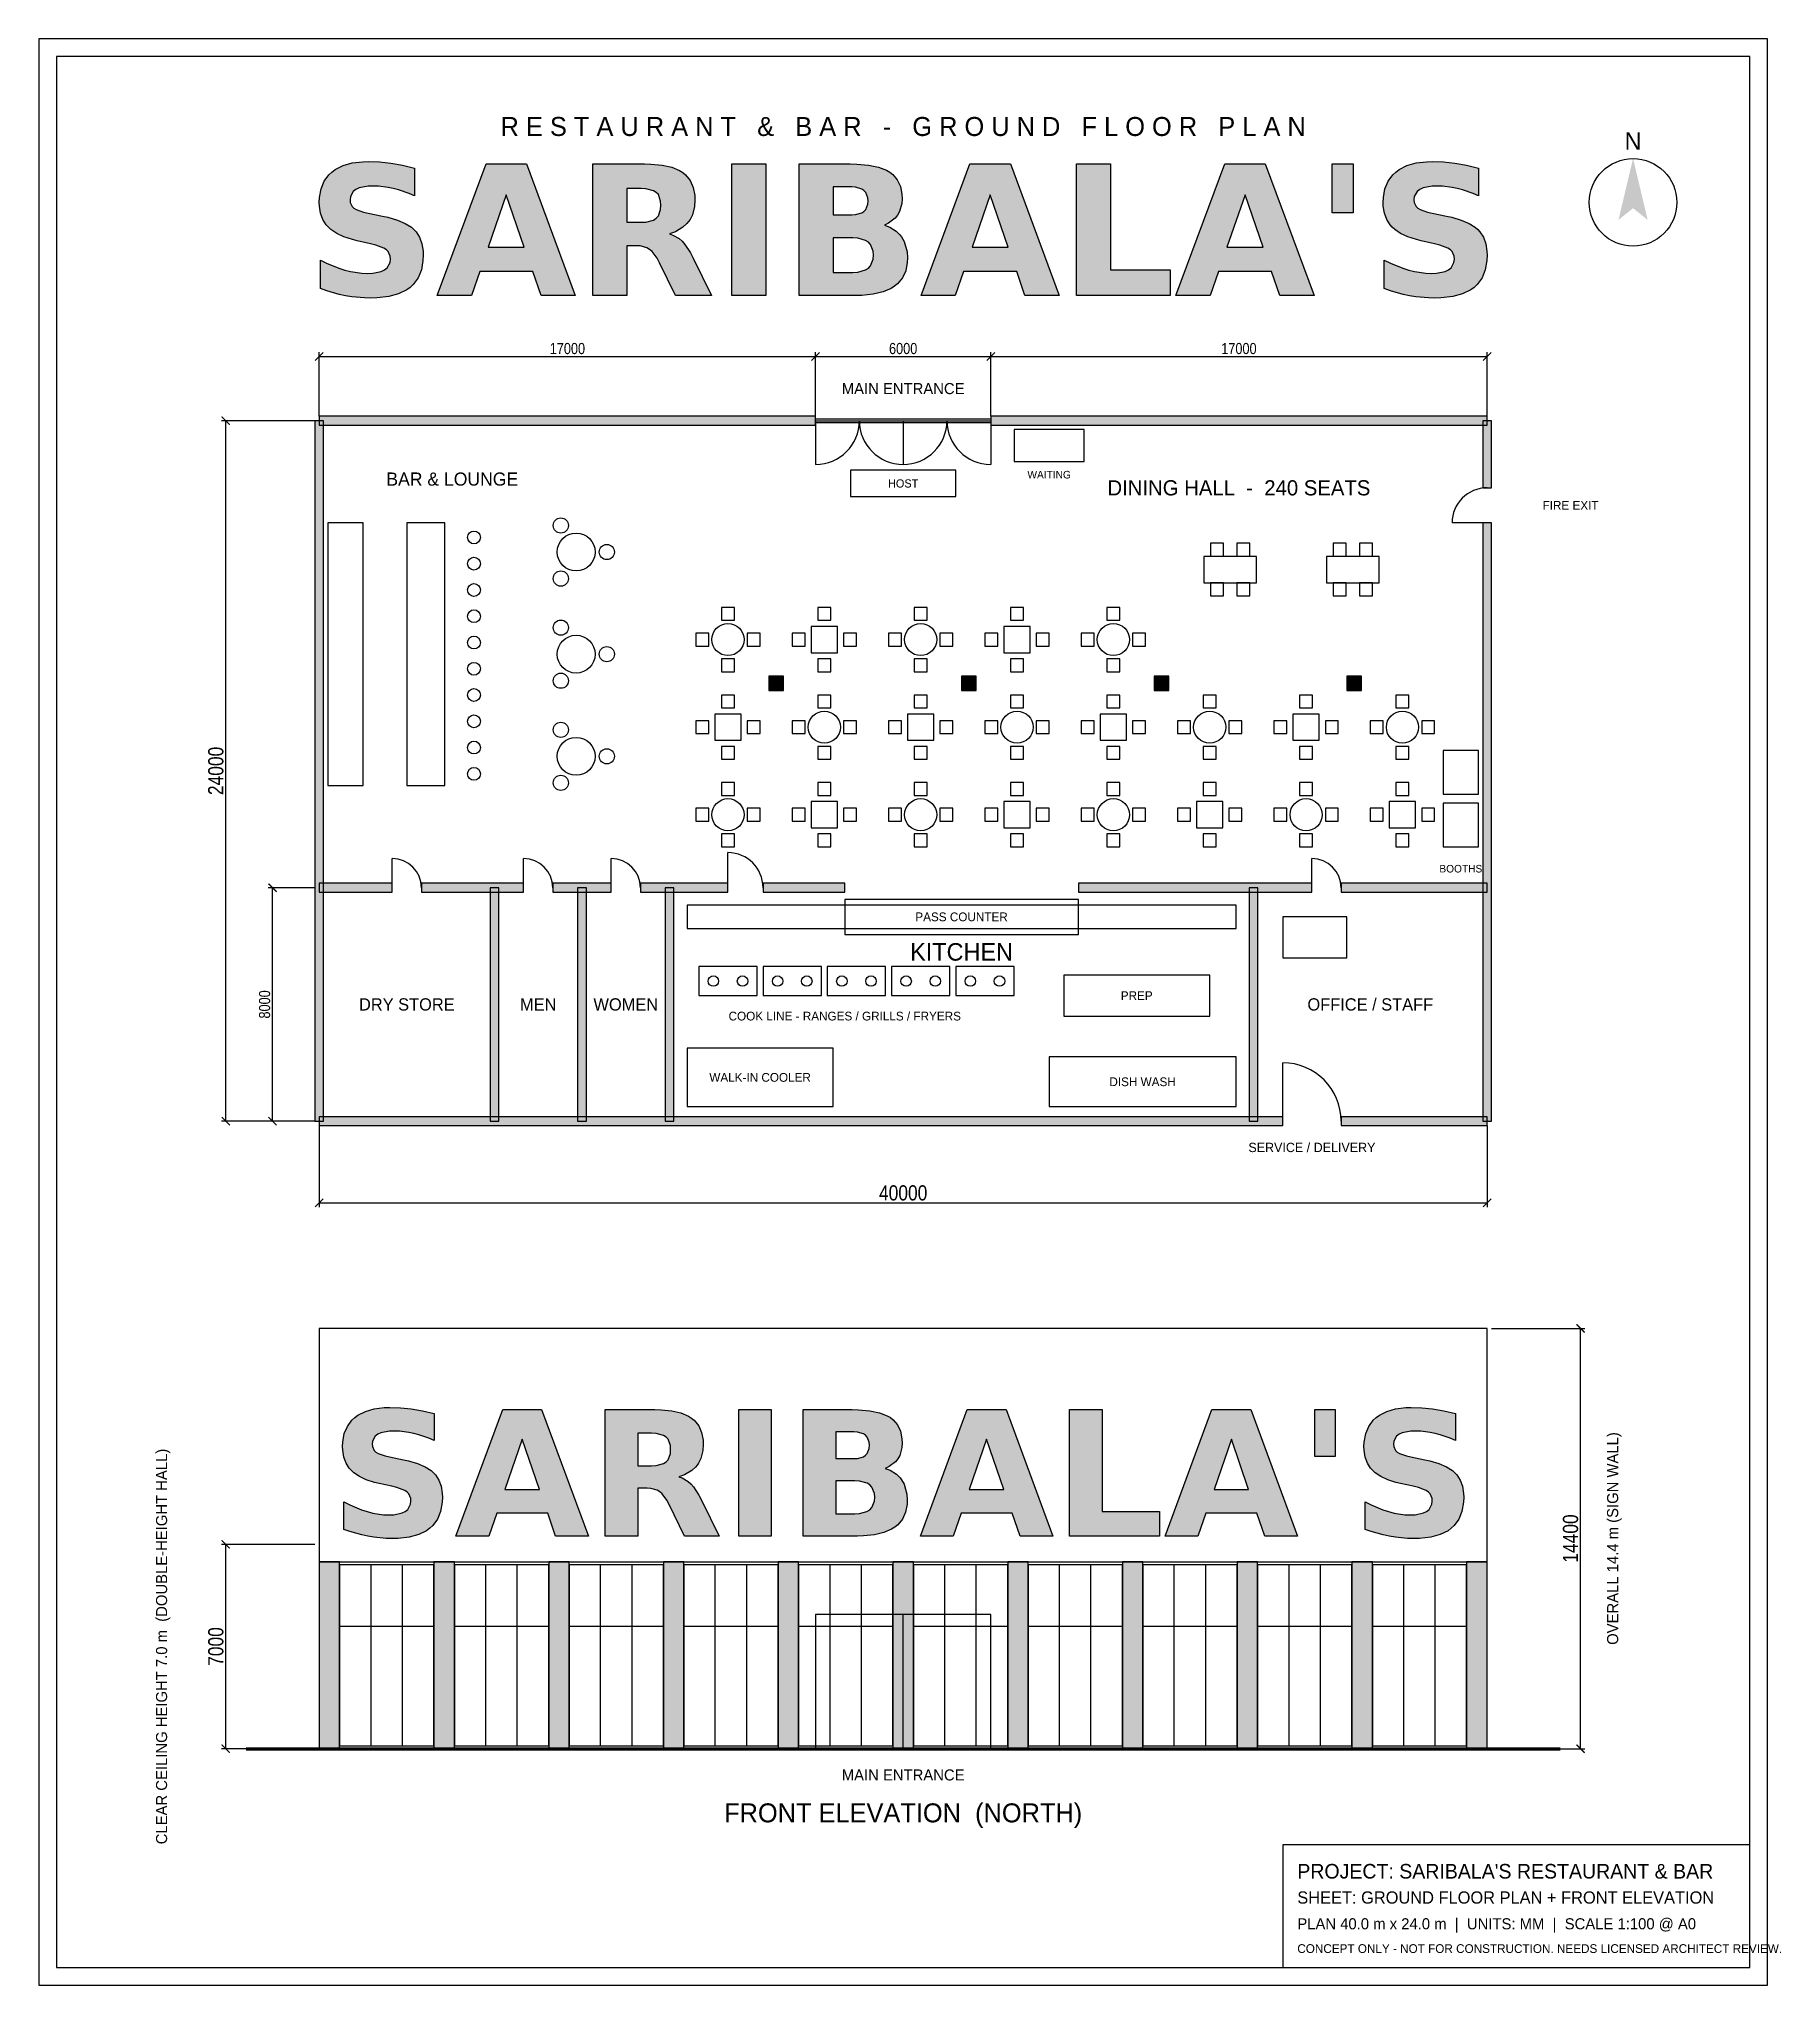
# Model space of a CAD drawing. Header units: millimetres. Extents: x -9600 to 50069, y -29600 to 37080.
import ezdxf
from ezdxf.enums import TextEntityAlignment as Align

# ---------------------------------------------------------------- set-up
doc = ezdxf.new("R2010")
doc.units = ezdxf.units.MM
for name, color, linetype in [('BAR', 30, 'Continuous'), ('COLUMNS', 8, 'Continuous'), ('DOORS', 3, 'Continuous'), ('ELEVATION', 7, 'Continuous'), ('FURNITURE', 2, 'Continuous'), ('GLASS', 4, 'Continuous'), ('HATCH', 8, 'Continuous'), ('KITCHEN', 6, 'Continuous'), ('ROOMTAG', 7, 'Continuous'), ('SIGN', 2, 'Continuous'), ('TITLE', 7, 'Continuous'), ('WALLS', 7, 'Continuous')]:
    doc.layers.add(name, color=color, linetype=linetype)
doc.styles.add('OpenSansCondensed-Light', font='OpenSansCondensed-Light.ttf')
doc.dimstyles.new('ARCH', dxfattribs={"dimtxt": 380, "dimasz": 280, "dimexe": 150, "dimexo": 150, "dimgap": 80, "dimtad": 1, "dimzin": 12, "dimdsep": 46, "dimtxsty": 'OpenSansCondensed-Light', "dimblk": 'ARCHTICK', "dimcen": 2.5, "dimazin": 3, "dimtfac": 0.5, "dimtmove": 2, "dimatfit": 3})

msp = doc.modelspace()

# ---------------------------------------------------------------- texts
at = {"layer": 'ROOMTAG'}
for s, height, p in [('MAIN ENTRANCE', 380, (20000, 25100)), ('WAITING', 260, (25000, 22150)), ('HOST', 280, (20000, 21850)), ('DINING HALL  -  240 SEATS', 520, (31500, 21700)), ('BOOTHS', 260, (39100, 8650)), ('PASS COUNTER', 300, (22000, 7000)), ('KITCHEN', 600, (22000, 5800)), ('DRY STORE', 420, (3000, 4000)), ('MEN', 420, (7500, 4000)), ('WOMEN', 420, (10500, 4000)), ('PREP', 300, (28000, 4300)), ('OFFICE / STAFF', 420, (36000, 4000)), ('COOK LINE - RANGES / GRILLS / FRYERS', 300, (18000, 3600)), ('WALK-IN COOLER', 300, (15100, 1500)), ('DISH WASH', 300, (28200, 1350)), ('SERVICE / DELIVERY', 320, (34000, -900)), ('MAIN ENTRANCE', 380, (20000, -22400))]:
    msp.add_text(s, height=height, dxfattribs=at).set_placement(p, align=Align.MIDDLE_CENTER)
for s, height, p in [('BAR & LOUNGE', 450, (2300, 22000)), ('FIRE EXIT', 300, (41900, 21100))]:
    msp.add_text(s, height=height, dxfattribs=at).set_placement(p, align=Align.MIDDLE_LEFT)
for s, p in [('CLEAR CEILING HEIGHT 7.0 m  (DOUBLE-HEIGHT HALL)', (-5400, -18000)), ('OVERALL 14.4 m (SIGN WALL)', (44300, -14300))]:
    msp.add_text(s, height=380, rotation=90, dxfattribs=at).set_placement(p, align=Align.MIDDLE_CENTER)
at = {"layer": 'TITLE'}
for s, height, p in [('R E S T A U R A N T   &   B A R   -   G R O U N D   F L O O R   P L A N', 650, (20000, 34080.234)), ('N', 600, (45000, 33580.234)), ('FRONT ELEVATION  (NORTH)', 650, (20000, -23700))]:
    msp.add_text(s, height=height, dxfattribs=at).set_placement(p, align=Align.MIDDLE_CENTER)
for s, height, p in [("PROJECT: SARIBALA'S RESTAURANT & BAR", 500, (33500, -25700)), ('SHEET: GROUND FLOOR PLAN + FRONT ELEVATION', 420, (33500, -26600)), ('PLAN 40.0 m x 24.0 m  |  UNITS: MM  |  SCALE 1:100 @ A0', 380, (33500, -27500)), ('CONCEPT ONLY - NOT FOR CONSTRUCTION. NEEDS LICENSED ARCHITECT REVIEW.', 300, (33500, -28350))]:
    msp.add_text(s, height=height, dxfattribs=at).set_placement(p, align=Align.MIDDLE_LEFT)

# ---------------------------------------------------------------- blocks, each defined once
blk = doc.blocks.new('_ARCHTICK')
at = {"color": 0, "linetype": 'BYBLOCK', "const_width": 0.15}
blk.add_lwpolyline([(-0.5, -0.5), (0.5, 0.5)], dxfattribs=at)

# ---------------------------------------------------------------- dimensions: what is measured, and where the dimension line sits
for base, p1, p2 in [((0, 26200), (0, 24000), (17000, 24000)), ((17000, 26200), (17000, 24000), (23000, 24000)), ((23000, 26200), (23000, 24000), (40000, 24000))]:
    msp.add_linear_dim(base=base, p1=p1, p2=p2, dimstyle='ARCH').render()
for base, p1, p2 in [((-3200, 0), (0, 0), (0, 24000)), ((43200, -21500), (40000, -21500), (40000, -7100)), ((-3200, -21500), (0, -21500), (0, -14500))]:
    msp.add_linear_dim(base=base, p1=p1, p2=p2, angle=90, dimstyle='ARCH', override={"dimtxt": 520}).render()
msp.add_linear_dim(base=(-1600, 0), p1=(0, 0), p2=(0, 8000), angle=90, dimstyle='ARCH').render()
msp.add_linear_dim(base=(0, -2800), p1=(0, 0), p2=(40000, 0), dimstyle='ARCH', override={"dimtxt": 520}).render()

# ---------------------------------------------------------------- hatches: boundary and pattern name
at = {"layer": 'COLUMNS'}
h = msp.add_hatch(color=7, dxfattribs=at)
h.dxf.hatch_style = 1
h.paths.add_polyline_path([(15400, 14750), (15900, 14750), (15900, 15250), (15400, 15250)])
h = msp.add_hatch(color=7, dxfattribs=at)
h.dxf.hatch_style = 1
h.paths.add_polyline_path([(22000, 14750), (22500, 14750), (22500, 15250), (22000, 15250)])
h = msp.add_hatch(color=7, dxfattribs=at)
h.dxf.hatch_style = 1
h.paths.add_polyline_path([(28600, 14750), (29100, 14750), (29100, 15250), (28600, 15250)])
h = msp.add_hatch(color=7, dxfattribs=at)
h.dxf.hatch_style = 1
h.paths.add_polyline_path([(35200, 14750), (35700, 14750), (35700, 15250), (35200, 15250)])
at = {"layer": 'HATCH'}
h = msp.add_hatch(color=7, dxfattribs=at)
h.dxf.hatch_style = 1
h.paths.add_polyline_path([(0, 23850), (17000, 23850), (17000, 24150), (0, 24150)])
h = msp.add_hatch(color=7, dxfattribs=at)
h.dxf.hatch_style = 1
h.paths.add_polyline_path([(23000, 23850), (40000, 23850), (40000, 24150), (23000, 24150)])
h = msp.add_hatch(color=7, dxfattribs=at)
h.dxf.hatch_style = 1
h.paths.add_polyline_path([(-150, 0), (150, 0), (150, 24000), (-150, 24000)])
h = msp.add_hatch(color=7, dxfattribs=at)
h.dxf.hatch_style = 1
h.paths.add_polyline_path([(39850, 21700), (40150, 21700), (40150, 24000), (39850, 24000)])
h = msp.add_hatch(color=7, dxfattribs=at)
h.dxf.hatch_style = 1
h.paths.add_polyline_path([(39850, 0), (40150, 0), (40150, 20500), (39850, 20500)])
h = msp.add_hatch(color=7, dxfattribs=at)
h.dxf.hatch_style = 1
h.paths.add_polyline_path([(0, 7850), (2500, 7850), (2500, 8150), (0, 8150)])
h = msp.add_hatch(color=7, dxfattribs=at)
h.dxf.hatch_style = 1
h.paths.add_polyline_path([(3500, 7850), (7000, 7850), (7000, 8150), (3500, 8150)])
h = msp.add_hatch(color=7, dxfattribs=at)
h.dxf.hatch_style = 1
h.paths.add_polyline_path([(8000, 7850), (10000, 7850), (10000, 8150), (8000, 8150)])
h = msp.add_hatch(color=7, dxfattribs=at)
h.dxf.hatch_style = 1
h.paths.add_polyline_path([(11000, 7850), (14000, 7850), (14000, 8150), (11000, 8150)])
h = msp.add_hatch(color=7, dxfattribs=at)
h.dxf.hatch_style = 1
h.paths.add_polyline_path([(15200, 7850), (18000, 7850), (18000, 8150), (15200, 8150)])
h = msp.add_hatch(color=7, dxfattribs=at)
h.dxf.hatch_style = 1
h.paths.add_polyline_path([(26000, 7850), (34000, 7850), (34000, 8150), (26000, 8150)])
h = msp.add_hatch(color=7, dxfattribs=at)
h.dxf.hatch_style = 1
h.paths.add_polyline_path([(35000, 7850), (40000, 7850), (40000, 8150), (35000, 8150)])
h = msp.add_hatch(color=7, dxfattribs=at)
h.dxf.hatch_style = 1
h.paths.add_polyline_path([(5850, 0), (6150, 0), (6150, 8000), (5850, 8000)])
h = msp.add_hatch(color=7, dxfattribs=at)
h.dxf.hatch_style = 1
h.paths.add_polyline_path([(8850, 0), (9150, 0), (9150, 8000), (8850, 8000)])
h = msp.add_hatch(color=7, dxfattribs=at)
h.dxf.hatch_style = 1
h.paths.add_polyline_path([(11850, 0), (12150, 0), (12150, 8000), (11850, 8000)])
h = msp.add_hatch(color=7, dxfattribs=at)
h.dxf.hatch_style = 1
h.paths.add_polyline_path([(31850, 0), (32150, 0), (32150, 8000), (31850, 8000)])
h = msp.add_hatch(color=7, dxfattribs=at)
h.dxf.hatch_style = 1
h.paths.add_polyline_path([(0, -150), (33000, -150), (33000, 150), (0, 150)])
h = msp.add_hatch(color=7, dxfattribs=at)
h.dxf.hatch_style = 1
h.paths.add_polyline_path([(35000, -150), (40000, -150), (40000, 150), (35000, 150)])
h = msp.add_hatch(color=7, dxfattribs=at)
h.dxf.hatch_style = 1
h.paths.add_polyline_path([(0, -21500), (700, -21500), (700, -15100), (0, -15100)])
h = msp.add_hatch(color=7, dxfattribs=at)
h.dxf.hatch_style = 1
h.paths.add_polyline_path([(3930, -21500), (4630, -21500), (4630, -15100), (3930, -15100)])
h = msp.add_hatch(color=7, dxfattribs=at)
h.dxf.hatch_style = 1
h.paths.add_polyline_path([(7860, -21500), (8560, -21500), (8560, -15100), (7860, -15100)])
h = msp.add_hatch(color=7, dxfattribs=at)
h.dxf.hatch_style = 1
h.paths.add_polyline_path([(11790, -21500), (12490, -21500), (12490, -15100), (11790, -15100)])
h = msp.add_hatch(color=7, dxfattribs=at)
h.dxf.hatch_style = 1
h.paths.add_polyline_path([(15720, -21500), (16420, -21500), (16420, -15100), (15720, -15100)])
h = msp.add_hatch(color=7, dxfattribs=at)
h.dxf.hatch_style = 1
h.paths.add_polyline_path([(19650, -21500), (20350, -21500), (20350, -15100), (19650, -15100)])
h = msp.add_hatch(color=7, dxfattribs=at)
h.dxf.hatch_style = 1
h.paths.add_polyline_path([(23580, -21500), (24280, -21500), (24280, -15100), (23580, -15100)])
h = msp.add_hatch(color=7, dxfattribs=at)
h.dxf.hatch_style = 1
h.paths.add_polyline_path([(27510, -21500), (28210, -21500), (28210, -15100), (27510, -15100)])
h = msp.add_hatch(color=7, dxfattribs=at)
h.dxf.hatch_style = 1
h.paths.add_polyline_path([(31440, -21500), (32140, -21500), (32140, -15100), (31440, -15100)])
h = msp.add_hatch(color=7, dxfattribs=at)
h.dxf.hatch_style = 1
h.paths.add_polyline_path([(35370, -21500), (36070, -21500), (36070, -15100), (35370, -15100)])
h = msp.add_hatch(color=7, dxfattribs=at)
h.dxf.hatch_style = 1
h.paths.add_polyline_path([(39300, -21500), (40000, -21500), (40000, -15100), (39300, -15100)])
at = {"layer": 'SIGN'}
h = msp.add_hatch(color=7, dxfattribs=at)
h.dxf.hatch_style = 1
h.paths.add_polyline_path([(3262.919, 32656.905), (3262.919, 31701.716), (3078.383, 31779.724), (2715.836, 31904.923), (2537.826, 31952.115), (2363.803, 31989.336), (2030.261, 32031.875), (1870.74, 32037.192), (1675.932, 32030.002), (1367.525, 31972.478), (1253.928, 31922.144), (1166.796, 31857.128), (1067.216, 31679.238), (1054.769, 31566.365), (1063.168, 31480.502), (1130.36, 31338.867), (1189.153, 31283.096), (1270.061, 31234.575), (1514.176, 31148.047), (1677.382, 31110.04), (2172.379, 31010.461), (2353.622, 30970.067), (2675.321, 30874.596), (2942.639, 30759.548), (3155.575, 30624.923), (3241.649, 30550.268), (3316.198, 30469.33), (3435.476, 30282.981), (3514.994, 30064.003), (3554.754, 29812.395), (3559.723, 29674.356), (3552.805, 29493.959), (3497.456, 29168.875), (3386.759, 28891.406), (3220.712, 28661.552), (3116.933, 28564.48), (2998.94, 28479.055), (2719.174, 28342.375), (2381.039, 28251.255), (1984.534, 28205.695), (1764.393, 28200), (1550.007, 28205.136), (1119.785, 28246.225), (903.949, 28282.177), (687.872, 28327.737), (255.716, 28448.586), (39.638, 28523.875), (39.638, 29505.167), (253.903, 29397.612), (671.557, 29224.556), (874.946, 29159.056), (1074.769, 29108.3), (1463.902, 29050.292), (1653.212, 29043.042), (1832.491, 29050.957), (2123.979, 29114.282), (2236.187, 29169.691), (2324.588, 29240.267), (2425.618, 29422.023), (2438.246, 29533.204), (2429.666, 29632.603), (2361.024, 29795.507), (2300.962, 29859.013), (2215.22, 29915.026), (1941.135, 30017.99), (1752.792, 30064.939), (1302.267, 30164.519), (1138.759, 30203.462), (845.821, 30297.483), (598.323, 30413.014), (396.263, 30550.057), (312.273, 30626.645), (239.084, 30709.366), (121.982, 30895.473), (43.913, 31109.134), (4.879, 31350.348), (0, 31481.288), (6.798, 31644.887), (61.18, 31942.9), (169.944, 32202), (333.09, 32422.187), (435.056, 32517.687), (549.772, 32602.659), (814.914, 32738.614), (1127.671, 32829.251), (1488.042, 32874.569), (1686.083, 32880.234), (2063.373, 32866.215), (2450.815, 32824.16), (2850.099, 32754.309), (3262.919, 32656.905)])
h.paths.add_polyline_path([(7317.639, 29109.75), (5499.106, 29109.75), (5211.969, 28287.978), (4042.152, 28287.978), (5712.766, 32799.024), (7100.111, 32799.024), (8770.726, 28287.978), (7601.876, 28287.978), (7317.639, 29109.75)])
h.paths.add_polyline_path([(5789.143, 29946.991), (7024.702, 29946.991), (6407.889, 31741.354), (5789.143, 29946.991)])
h.paths.add_polyline_path([(11021.414, 30798.734), (11191.207, 30807.193), (11453.207, 30874.868), (11545.415, 30934.084), (11614.782, 31013.18), (11694.059, 31236.992), (11703.969, 31381.708), (11694.059, 31524.914), (11614.782, 31745.342), (11545.415, 31822.565), (11453.207, 31880.935), (11191.207, 31947.643), (11021.414, 31955.982), (10532.218, 31955.982), (10532.218, 30798.734), (11021.414, 30798.734)])
h.paths.add_polyline_path([(10532.218, 29995.33), (10532.218, 28287.978), (9369.169, 28287.978), (9369.169, 32799.024), (11145.164, 32799.024), (11360.562, 32794.341), (11746.674, 32756.878), (12073.207, 32681.951), (12340.162, 32569.562), (12451.298, 32499.318), (12548.732, 32419.196), (12704.627, 32226.321), (12808.557, 31989.941), (12860.522, 31710.055), (12867.018, 31553.797), (12853.483, 31340.438), (12782.424, 31057.788), (12701.213, 30894.28), (12650.457, 30820.003), (12593.129, 30750.575), (12457.899, 30625.859), (12203.618, 30474.134), (11999.807, 30396.549), (12116.063, 30360.838), (12329.724, 30237.572), (12427.128, 30150.017), (12522.115, 30041.918), (12713.54, 29751.397), (12809.977, 29568.976), (13441.292, 28287.978), (12202.833, 28287.978), (11652.729, 29408.488), (11569.283, 29564.263), (11400.578, 29795.326), (11315.319, 29870.614), (11223.111, 29925.178), (10995.915, 29987.536), (10860.927, 29995.33), (10532.218, 29995.33)])
h.paths.add_polyline_path([(14133.514, 32799.024), (15296.563, 32799.024), (15296.563, 28287.978), (14133.514, 28287.978), (14133.514, 32799.024)])
h.paths.add_polyline_path([(18241.408, 31052.033), (18370.776, 31059.586), (18579.12, 31120.01), (18658.094, 31172.882), (18720.271, 31240.496), (18791.33, 31418.869), (18800.213, 31529.627), (18791.33, 31639.177), (18720.271, 31816.583), (18658.094, 31884.44), (18579.12, 31938.157), (18370.776, 31999.548), (18241.408, 32007.222), (17598.492, 32007.222), (17598.492, 31052.033), (18241.408, 31052.033)])
h.paths.add_polyline_path([(18281.046, 29079.78), (18445.219, 29089.025), (18708.67, 29162.984), (18807.947, 29227.699), (18885.351, 29311.084), (18973.812, 29534.413), (18984.87, 29674.356), (18973.933, 29812.063), (18886.438, 30032.008), (18809.881, 30114.246), (18711.208, 30178.537), (18446.79, 30252.013), (18281.046, 30261.198), (17598.492, 30261.198), (17598.492, 29079.78), (18281.046, 29079.78)])
h.paths.add_polyline_path([(19362.885, 30702.054), (19539.385, 30635.95), (19764.481, 30493.741), (19888.109, 30370.234), (19941.993, 30299.869), (20032.085, 30145.123), (20135.049, 29785.96), (20147.919, 29581.544), (20141.031, 29423.579), (20085.924, 29138.739), (19975.709, 28895.349), (19810.388, 28693.411), (19707.062, 28607.986), (19589.658, 28532.984), (19311.705, 28412.981), (18976.229, 28332.979), (18583.229, 28292.978), (18365.157, 28287.978), (16435.443, 28287.978), (16435.443, 32799.024), (18181.467, 32799.024), (18408.3, 32794.582), (18813.385, 32759.053), (19153.696, 32687.994), (19429.231, 32581.405), (19542.708, 32514.787), (19641.502, 32438.395), (19799.572, 32253.618), (19904.952, 32026.18), (19957.642, 31756.083), (19964.229, 31605.037), (19954.561, 31446.785), (19877.218, 31166.9), (19809.542, 31045.265), (19723.981, 30937.166), (19500.653, 30765.56), (19362.885, 30702.054)])
h.paths.add_polyline_path([(23888.432, 29109.75), (22069.899, 29109.75), (21782.762, 28287.978), (20612.945, 28287.978), (22283.56, 32799.024), (23670.904, 32799.024), (25341.519, 28287.978), (24172.669, 28287.978), (23888.432, 29109.75)])
h.paths.add_polyline_path([(22359.936, 29946.991), (23595.495, 29946.991), (22978.682, 31741.354), (22359.936, 29946.991)])
h.paths.add_polyline_path([(25939.962, 32799.024), (27103.012, 32799.024), (27103.012, 29166.791), (29144.874, 29166.791), (29144.874, 28287.978), (25939.962, 28287.978), (25939.962, 32799.024)])
h.paths.add_polyline_path([(32619.52, 29109.75), (30800.986, 29109.75), (30513.849, 28287.978), (29344.032, 28287.978), (31014.647, 32799.024), (32401.992, 32799.024), (34072.606, 28287.978), (32903.756, 28287.978), (32619.52, 29109.75)])
h.paths.add_polyline_path([(31091.023, 29946.991), (32326.582, 29946.991), (31709.769, 31741.354), (31091.023, 29946.991)])
h.paths.add_polyline_path([(35407.744, 32799.024), (35407.744, 31121.642), (34691.352, 31121.642), (34691.352, 32799.024), (35407.744, 32799.024)])
h.paths.add_polyline_path([(39703.195, 32656.905), (39703.195, 31701.716), (39518.659, 31779.724), (39156.113, 31904.923), (38978.102, 31952.115), (38804.08, 31989.336), (38470.537, 32031.875), (38311.017, 32037.192), (38116.208, 32030.002), (37807.802, 31972.478), (37694.204, 31922.144), (37607.072, 31857.128), (37507.493, 31679.238), (37495.045, 31566.365), (37503.444, 31480.502), (37570.636, 31338.867), (37629.429, 31283.096), (37710.337, 31234.575), (37954.452, 31148.047), (38117.658, 31110.04), (38612.655, 31010.461), (38793.898, 30970.067), (39115.598, 30874.596), (39382.916, 30759.548), (39595.851, 30624.923), (39681.926, 30550.268), (39756.474, 30469.33), (39875.752, 30282.981), (39955.271, 30064.003), (39995.03, 29812.395), (40000, 29674.356), (39993.081, 29493.959), (39937.733, 29168.875), (39827.035, 28891.406), (39660.989, 28661.552), (39557.21, 28564.48), (39439.216, 28479.055), (39159.451, 28342.375), (38821.316, 28251.255), (38424.811, 28205.695), (38204.67, 28200), (37990.284, 28205.136), (37560.062, 28246.225), (37344.226, 28282.177), (37128.148, 28327.737), (36695.993, 28448.586), (36479.915, 28523.875), (36479.915, 29505.167), (36694.18, 29397.612), (37111.834, 29224.556), (37315.222, 29159.056), (37515.046, 29108.3), (37904.179, 29050.292), (38093.489, 29043.042), (38272.768, 29050.957), (38564.255, 29114.282), (38676.463, 29169.691), (38764.864, 29240.267), (38865.894, 29422.023), (38878.523, 29533.204), (38869.942, 29632.603), (38801.3, 29795.507), (38741.238, 29859.013), (38655.496, 29915.026), (38381.411, 30017.99), (38193.068, 30064.939), (37742.544, 30164.519), (37579.035, 30203.462), (37286.098, 30297.483), (37038.599, 30413.014), (36836.54, 30550.057), (36752.55, 30626.645), (36679.361, 30709.366), (36562.258, 30895.473), (36484.19, 31109.134), (36445.156, 31350.348), (36440.277, 31481.288), (36447.074, 31644.887), (36501.456, 31942.9), (36610.22, 32202), (36773.366, 32422.187), (36875.332, 32517.687), (36990.048, 32602.659), (37255.19, 32738.614), (37567.947, 32829.251), (37928.319, 32874.569), (38126.36, 32880.234), (38503.65, 32866.215), (38891.091, 32824.16), (39290.376, 32754.309), (39703.195, 32656.905)])
h = msp.add_hatch(color=7, dxfattribs=at)
h.dxf.hatch_style = 1
h.paths.add_polyline_path([(3932.402, -10021.371), (3932.402, -10938.353), (3755.247, -10863.465), (3407.203, -10743.274), (3236.313, -10697.97), (3069.251, -10662.237), (2749.05, -10621.4), (2595.91, -10616.295), (2408.894, -10623.198), (2112.824, -10678.421), (2003.77, -10726.741), (1920.124, -10789.157), (1824.527, -10959.931), (1812.578, -11068.289), (1820.641, -11150.718), (1885.145, -11286.687), (1941.587, -11340.228), (2019.258, -11386.808), (2253.609, -11469.875), (2410.287, -11506.361), (2885.484, -11601.958), (3059.477, -11640.736), (3368.309, -11732.387), (3624.934, -11842.834), (3829.352, -11972.074), (3911.983, -12043.742), (3983.55, -12121.443), (4098.057, -12300.338), (4174.395, -12510.557), (4212.563, -12752.1), (4217.335, -12884.618), (4210.693, -13057.8), (4157.558, -13369.88), (4051.288, -13636.25), (3891.884, -13856.91), (3792.256, -13950.099), (3678.982, -14032.107), (3410.408, -14163.32), (3085.798, -14250.795), (2705.153, -14294.533), (2493.817, -14300), (2288.007, -14295.069), (1874.994, -14255.624), (1667.791, -14221.11), (1460.357, -14177.372), (1045.488, -14061.357), (838.053, -13989.08), (838.053, -13047.039), (1043.747, -13150.292), (1444.695, -13316.426), (1639.948, -13379.306), (1831.778, -13428.032), (2205.346, -13483.719), (2387.084, -13490.68), (2559.192, -13483.081), (2839.02, -13422.289), (2946.739, -13369.097), (3031.604, -13301.344), (3128.593, -13126.857), (3140.716, -13020.124), (3132.479, -12924.702), (3066.583, -12768.313), (3008.923, -12707.348), (2926.611, -12653.575), (2663.489, -12554.73), (2482.68, -12509.658), (2050.176, -12414.062), (1893.208, -12376.676), (1611.988, -12286.417), (1374.39, -12175.506), (1180.413, -12043.945), (1099.782, -11970.421), (1029.521, -11891.009), (917.103, -11712.346), (842.157, -11507.232), (804.684, -11275.666), (800, -11149.964), (806.526, -10992.909), (858.733, -10706.816), (963.146, -10458.08), (1119.766, -10246.701), (1217.654, -10155.02), (1327.781, -10073.447), (1582.317, -9942.93), (1882.564, -9855.919), (2228.52, -9812.414), (2418.64, -9806.975), (2780.838, -9820.433), (3152.782, -9860.806), (3536.095, -9927.863), (3932.402, -10021.371)])
h.paths.add_polyline_path([(7824.934, -13426.64), (6079.141, -13426.64), (5803.49, -14215.541), (4680.466, -14215.541), (6284.256, -9884.937), (7616.107, -9884.937), (9219.897, -14215.541), (8097.801, -14215.541), (7824.934, -13426.64)])
h.paths.add_polyline_path([(6357.577, -12622.889), (7543.713, -12622.889), (6951.573, -10900.3), (6357.577, -12622.889)])
h.paths.add_polyline_path([(11380.558, -11805.216), (11543.559, -11797.095), (11795.079, -11732.126), (11883.598, -11675.279), (11950.191, -11599.347), (12026.297, -11384.488), (12035.81, -11245.56), (12026.297, -11108.082), (11950.191, -10896.471), (11883.598, -10822.338), (11795.079, -10766.303), (11543.559, -10702.262), (11380.558, -10694.257), (10910.93, -10694.257), (10910.93, -11805.216), (11380.558, -11805.216)])
h.paths.add_polyline_path([(10910.93, -12576.483), (10910.93, -14215.541), (9794.402, -14215.541), (9794.402, -9884.937), (11499.357, -9884.937), (11706.139, -9889.433), (12076.807, -9925.398), (12390.279, -9997.327), (12646.556, -10105.221), (12753.246, -10172.654), (12846.783, -10249.572), (12996.442, -10434.732), (13096.215, -10661.657), (13146.101, -10930.348), (13152.337, -11080.355), (13139.344, -11285.179), (13071.127, -11556.523), (12993.165, -11713.492), (12944.439, -11784.797), (12889.404, -11851.448), (12759.583, -11971.175), (12515.473, -12116.832), (12319.814, -12191.313), (12431.421, -12225.596), (12636.535, -12343.931), (12730.043, -12427.984), (12821.231, -12531.759), (13004.998, -12810.659), (13097.578, -12985.783), (13703.64, -14215.541), (12514.719, -14215.541), (11986.62, -13139.851), (11906.511, -12990.308), (11744.555, -12768.487), (11662.706, -12696.21), (11574.187, -12643.829), (11356.079, -12583.966), (11226.49, -12576.483), (10910.93, -12576.483)])
h.paths.add_polyline_path([(14368.173, -9884.937), (15484.701, -9884.937), (15484.701, -14215.541), (14368.173, -14215.541), (14368.173, -9884.937)])
h.paths.add_polyline_path([(18311.751, -11562.049), (18435.945, -11554.798), (18635.955, -11496.79), (18711.771, -11446.034), (18771.46, -11381.123), (18839.677, -11209.885), (18848.204, -11103.558), (18839.677, -10998.39), (18771.46, -10828.08), (18711.771, -10762.938), (18635.955, -10711.369), (18435.945, -10652.434), (18311.751, -10645.067), (17694.552, -10645.067), (17694.552, -11562.049), (18311.751, -11562.049)])
h.paths.add_polyline_path([(18349.804, -13455.412), (18507.41, -13446.536), (18760.323, -13375.535), (18855.629, -13313.409), (18929.937, -13233.359), (19014.86, -13018.964), (19025.475, -12884.618), (19014.976, -12752.419), (18930.981, -12541.272), (18857.485, -12462.324), (18762.759, -12400.604), (18508.919, -12330.067), (18349.804, -12321.25), (17694.552, -12321.25), (17694.552, -13455.412), (18349.804, -13455.412)])
h.paths.add_polyline_path([(19388.37, -11898.028), (19557.809, -11961.488), (19773.901, -12098.008), (19892.585, -12216.576), (19944.313, -12284.125), (20030.802, -12432.682), (20129.647, -12777.479), (20142.002, -12973.718), (20135.389, -13125.364), (20082.487, -13398.811), (19976.681, -13632.465), (19817.973, -13826.326), (19718.78, -13908.334), (19606.071, -13980.335), (19339.237, -14095.538), (19017.18, -14172.34), (18639.899, -14210.741), (18430.551, -14215.541), (16578.025, -14215.541), (16578.025, -9884.937), (18254.208, -9884.937), (18471.968, -9889.201), (18860.85, -9923.309), (19187.548, -9991.526), (19452.062, -10093.851), (19561, -10157.804), (19655.842, -10231.14), (19807.589, -10408.527), (19908.754, -10626.867), (19959.337, -10886.16), (19965.66, -11031.164), (19956.378, -11183.086), (19882.129, -11451.776), (19817.161, -11568.545), (19735.022, -11672.321), (19520.626, -11837.062), (19388.37, -11898.028)])
h.paths.add_polyline_path([(23732.895, -13426.64), (21987.103, -13426.64), (21711.452, -14215.541), (20588.428, -14215.541), (22192.217, -9884.937), (23524.068, -9884.937), (25127.858, -14215.541), (24005.762, -14215.541), (23732.895, -13426.64)])
h.paths.add_polyline_path([(22265.539, -12622.889), (23451.675, -12622.889), (22859.535, -10900.3), (22265.539, -12622.889)])
h.paths.add_polyline_path([(25702.364, -9884.937), (26818.891, -9884.937), (26818.891, -13371.881), (28779.079, -13371.881), (28779.079, -14215.541), (25702.364, -14215.541), (25702.364, -9884.937)])
h.paths.add_polyline_path([(32114.739, -13426.64), (30368.947, -13426.64), (30093.295, -14215.541), (28970.271, -14215.541), (30574.061, -9884.937), (31905.912, -9884.937), (33509.702, -14215.541), (32387.606, -14215.541), (32114.739, -13426.64)])
h.paths.add_polyline_path([(30647.382, -12622.889), (31833.519, -12622.889), (31241.379, -10900.3), (30647.382, -12622.889)])
h.paths.add_polyline_path([(34791.434, -9884.937), (34791.434, -11495.224), (34103.698, -11495.224), (34103.698, -9884.937), (34791.434, -9884.937)])
h.paths.add_polyline_path([(38915.067, -10021.371), (38915.067, -10938.353), (38737.913, -10863.465), (38389.868, -10743.274), (38218.978, -10697.97), (38051.917, -10662.237), (37731.716, -10621.4), (37578.576, -10616.295), (37391.56, -10623.198), (37095.49, -10678.421), (36986.436, -10726.741), (36902.789, -10789.157), (36807.193, -10959.931), (36795.243, -11068.289), (36803.306, -11150.718), (36867.811, -11286.687), (36924.252, -11340.228), (37001.924, -11386.808), (37236.274, -11469.875), (37392.952, -11506.361), (37868.149, -11601.958), (38042.142, -11640.736), (38350.974, -11732.387), (38607.599, -11842.834), (38812.017, -11972.074), (38894.649, -12043.742), (38966.215, -12121.443), (39080.722, -12300.338), (39157.06, -12510.557), (39195.229, -12752.1), (39200, -12884.618), (39193.358, -13057.8), (39140.223, -13369.88), (39033.954, -13636.25), (38874.549, -13856.91), (38774.921, -13950.099), (38661.647, -14032.107), (38393.073, -14163.32), (38068.463, -14250.795), (37687.818, -14294.533), (37476.483, -14300), (37270.672, -14295.069), (36857.659, -14255.624), (36650.457, -14221.11), (36443.022, -14177.372), (36028.153, -14061.357), (35820.718, -13989.08), (35820.718, -13047.039), (36026.413, -13150.292), (36427.36, -13316.426), (36622.613, -13379.306), (36814.444, -13428.032), (37188.012, -13483.719), (37369.749, -13490.68), (37541.857, -13483.081), (37821.685, -13422.289), (37929.405, -13369.097), (38014.27, -13301.344), (38111.258, -13126.857), (38123.382, -13020.124), (38115.145, -12924.702), (38049.248, -12768.313), (37991.589, -12707.348), (37909.276, -12653.575), (37646.155, -12554.73), (37465.345, -12509.658), (37032.842, -12414.062), (36875.874, -12376.676), (36594.654, -12286.417), (36357.055, -12175.506), (36163.078, -12043.945), (36082.448, -11970.421), (36012.186, -11891.009), (35899.768, -11712.346), (35824.822, -11507.232), (35787.35, -11275.666), (35782.665, -11149.964), (35789.191, -10992.909), (35841.398, -10706.816), (35945.811, -10458.08), (36102.431, -10246.701), (36200.319, -10155.02), (36310.446, -10073.447), (36564.983, -9942.93), (36865.229, -9855.919), (37211.186, -9812.414), (37401.305, -9806.975), (37763.504, -9820.433), (38135.447, -9860.806), (38518.761, -9927.863), (38915.067, -10021.371)])
at = {"layer": 'TITLE'}
h = msp.add_hatch(color=7, dxfattribs=at)
h.dxf.hatch_style = 1
h.paths.add_polyline_path([(45000, 32980.234), (44500, 30880.234), (45000, 31280.234), (45500, 30880.234)])

# ---------------------------------------------------------------- linework, layer by layer
at = {"layer": 'BAR'}
for points in [[(300, 11500), (1500, 11500), (1500, 20500), (300, 20500)], [(3000, 11500), (4300, 11500), (4300, 20500), (3000, 20500)]]:
    msp.add_lwpolyline(points, close=True, dxfattribs=at)
for centre in [(5300, 20000), (5300, 19100), (5300, 18200), (5300, 17300), (5300, 16400), (5300, 15500), (5300, 14600), (5300, 13700), (5300, 12800), (5300, 11900)]:
    msp.add_circle(centre, 220, dxfattribs=at)
at = {"layer": 'COLUMNS'}
for points in [[(15400, 14750), (15900, 14750), (15900, 15250), (15400, 15250)], [(22000, 14750), (22500, 14750), (22500, 15250), (22000, 15250)], [(28600, 14750), (29100, 14750), (29100, 15250), (28600, 15250)], [(35200, 14750), (35700, 14750), (35700, 15250), (35200, 15250)]]:
    msp.add_lwpolyline(points, close=True, dxfattribs=at)
at = {"layer": 'DOORS'}
for p, q in [((17000, 24000), (17000, 22500)), ((20000, 24000), (20000, 22500)), ((20000, 24000), (20000, 22500)), ((23000, 24000), (23000, 22500)), ((40000, 20500), (38800, 20500)), ((2500, 8000), (2500, 9000)), ((7000, 8000), (7000, 9000)), ((10000, 8000), (10000, 9000)), ((14000, 8000), (14000, 9200)), ((34000, 8000), (34000, 9000)), ((33000, 0), (33000, 2000)), ((20000, -21500), (20000, -16900))]:
    msp.add_line(p, q, dxfattribs=at)
msp.add_lwpolyline([(17000, -21500), (23000, -21500), (23000, -16900), (17000, -16900)], close=True, dxfattribs=at)
for centre, radius, start, end in [((17000, 24000), 1500, 270, 360), ((20000, 24000), 1500, 180, 270), ((20000, 24000), 1500, 270, 360), ((23000, 24000), 1500, 180, 270), ((40000, 20500), 1200, 90, 180), ((2500, 8000), 1000, 0, 90), ((7000, 8000), 1000, 0, 90), ((10000, 8000), 1000, 0, 90), ((14000, 8000), 1200, 0, 90), ((34000, 8000), 1000, 0, 90), ((33000, 0), 2000, 0, 90)]:
    msp.add_arc(centre, radius, start, end, dxfattribs=at)
at = {"layer": 'ELEVATION', "lineweight": 70}
msp.add_line((-2500, -21500), (42500, -21500), dxfattribs=at)
at = {"layer": 'ELEVATION'}
for points in [[(0, -21500), (40000, -21500), (40000, -7100), (0, -7100)], [(0, -15100), (40000, -15100), (40000, -7100), (0, -7100)], [(0, -21500), (700, -21500), (700, -15100), (0, -15100)], [(3930, -21500), (4630, -21500), (4630, -15100), (3930, -15100)], [(7860, -21500), (8560, -21500), (8560, -15100), (7860, -15100)], [(11790, -21500), (12490, -21500), (12490, -15100), (11790, -15100)], [(15720, -21500), (16420, -21500), (16420, -15100), (15720, -15100)], [(19650, -21500), (20350, -21500), (20350, -15100), (19650, -15100)], [(23580, -21500), (24280, -21500), (24280, -15100), (23580, -15100)], [(27510, -21500), (28210, -21500), (28210, -15100), (27510, -15100)], [(31440, -21500), (32140, -21500), (32140, -15100), (31440, -15100)], [(35370, -21500), (36070, -21500), (36070, -15100), (35370, -15100)], [(39300, -21500), (40000, -21500), (40000, -15100), (39300, -15100)]]:
    msp.add_lwpolyline(points, close=True, dxfattribs=at)
at = {"layer": 'FURNITURE'}
for points in [[(23800, 22600), (26200, 22600), (26200, 23700), (23800, 23700)], [(18200, 21400), (21800, 21400), (21800, 22300), (18200, 22300)], [(30300, 18450), (32100, 18450), (32100, 19350), (30300, 19350)], [(30970, 19360), (30970, 19800), (30530, 19800), (30530, 19360)], [(31870, 19360), (31870, 19800), (31430, 19800), (31430, 19360)], [(34500, 18450), (36300, 18450), (36300, 19350), (34500, 19350)], [(35170, 19360), (35170, 19800), (34730, 19800), (34730, 19360)], [(36070, 19360), (36070, 19800), (35630, 19800), (35630, 19360)], [(30530, 18440), (30530, 18000), (30970, 18000), (30970, 18440)], [(31430, 18440), (31430, 18000), (31870, 18000), (31870, 18440)], [(34730, 18440), (34730, 18000), (35170, 18000), (35170, 18440)], [(35630, 18440), (35630, 18000), (36070, 18000), (36070, 18440)], [(14220, 17160), (14220, 17600), (13780, 17600), (13780, 17160)], [(17520, 17160), (17520, 17600), (17080, 17600), (17080, 17160)], [(20820, 17160), (20820, 17600), (20380, 17600), (20380, 17160)], [(24120, 17160), (24120, 17600), (23680, 17600), (23680, 17160)], [(27420, 17160), (27420, 17600), (26980, 17600), (26980, 17160)], [(13340, 16720), (12900, 16720), (12900, 16280), (13340, 16280)], [(14660, 16280), (15100, 16280), (15100, 16720), (14660, 16720)], [(16640, 16720), (16200, 16720), (16200, 16280), (16640, 16280)], [(16850, 16050), (17750, 16050), (17750, 16950), (16850, 16950)], [(17960, 16280), (18400, 16280), (18400, 16720), (17960, 16720)], [(19940, 16720), (19500, 16720), (19500, 16280), (19940, 16280)], [(21260, 16280), (21700, 16280), (21700, 16720), (21260, 16720)], [(23240, 16720), (22800, 16720), (22800, 16280), (23240, 16280)], [(23450, 16050), (24350, 16050), (24350, 16950), (23450, 16950)], [(24560, 16280), (25000, 16280), (25000, 16720), (24560, 16720)], [(26540, 16720), (26100, 16720), (26100, 16280), (26540, 16280)], [(27860, 16280), (28300, 16280), (28300, 16720), (27860, 16720)], [(13780, 15840), (13780, 15400), (14220, 15400), (14220, 15840)], [(17080, 15840), (17080, 15400), (17520, 15400), (17520, 15840)], [(20380, 15840), (20380, 15400), (20820, 15400), (20820, 15840)], [(23680, 15840), (23680, 15400), (24120, 15400), (24120, 15840)], [(26980, 15840), (26980, 15400), (27420, 15400), (27420, 15840)], [(14220, 14160), (14220, 14600), (13780, 14600), (13780, 14160)], [(17520, 14160), (17520, 14600), (17080, 14600), (17080, 14160)], [(20820, 14160), (20820, 14600), (20380, 14600), (20380, 14160)], [(24120, 14160), (24120, 14600), (23680, 14600), (23680, 14160)], [(27420, 14160), (27420, 14600), (26980, 14600), (26980, 14160)], [(30720, 14160), (30720, 14600), (30280, 14600), (30280, 14160)], [(34020, 14160), (34020, 14600), (33580, 14600), (33580, 14160)], [(37320, 14160), (37320, 14600), (36880, 14600), (36880, 14160)], [(13340, 13720), (12900, 13720), (12900, 13280), (13340, 13280)], [(13550, 13050), (14450, 13050), (14450, 13950), (13550, 13950)], [(14660, 13280), (15100, 13280), (15100, 13720), (14660, 13720)], [(16640, 13720), (16200, 13720), (16200, 13280), (16640, 13280)], [(17960, 13280), (18400, 13280), (18400, 13720), (17960, 13720)], [(19940, 13720), (19500, 13720), (19500, 13280), (19940, 13280)], [(20150, 13050), (21050, 13050), (21050, 13950), (20150, 13950)], [(21260, 13280), (21700, 13280), (21700, 13720), (21260, 13720)], [(23240, 13720), (22800, 13720), (22800, 13280), (23240, 13280)], [(24560, 13280), (25000, 13280), (25000, 13720), (24560, 13720)], [(26540, 13720), (26100, 13720), (26100, 13280), (26540, 13280)], [(26750, 13050), (27650, 13050), (27650, 13950), (26750, 13950)], [(27860, 13280), (28300, 13280), (28300, 13720), (27860, 13720)], [(29840, 13720), (29400, 13720), (29400, 13280), (29840, 13280)], [(31160, 13280), (31600, 13280), (31600, 13720), (31160, 13720)], [(33140, 13720), (32700, 13720), (32700, 13280), (33140, 13280)], [(33350, 13050), (34250, 13050), (34250, 13950), (33350, 13950)], [(34460, 13280), (34900, 13280), (34900, 13720), (34460, 13720)], [(36440, 13720), (36000, 13720), (36000, 13280), (36440, 13280)], [(37760, 13280), (38200, 13280), (38200, 13720), (37760, 13720)], [(13780, 12840), (13780, 12400), (14220, 12400), (14220, 12840)], [(17080, 12840), (17080, 12400), (17520, 12400), (17520, 12840)], [(20380, 12840), (20380, 12400), (20820, 12400), (20820, 12840)], [(23680, 12840), (23680, 12400), (24120, 12400), (24120, 12840)], [(26980, 12840), (26980, 12400), (27420, 12400), (27420, 12840)], [(30280, 12840), (30280, 12400), (30720, 12400), (30720, 12840)], [(33580, 12840), (33580, 12400), (34020, 12400), (34020, 12840)], [(36880, 12840), (36880, 12400), (37320, 12400), (37320, 12840)], [(38500, 11200), (39700, 11200), (39700, 12700), (38500, 12700)], [(14220, 11160), (14220, 11600), (13780, 11600), (13780, 11160)], [(17520, 11160), (17520, 11600), (17080, 11600), (17080, 11160)], [(20820, 11160), (20820, 11600), (20380, 11600), (20380, 11160)], [(24120, 11160), (24120, 11600), (23680, 11600), (23680, 11160)], [(27420, 11160), (27420, 11600), (26980, 11600), (26980, 11160)], [(30720, 11160), (30720, 11600), (30280, 11600), (30280, 11160)], [(34020, 11160), (34020, 11600), (33580, 11600), (33580, 11160)], [(37320, 11160), (37320, 11600), (36880, 11600), (36880, 11160)], [(13340, 10720), (12900, 10720), (12900, 10280), (13340, 10280)], [(14660, 10280), (15100, 10280), (15100, 10720), (14660, 10720)], [(16640, 10720), (16200, 10720), (16200, 10280), (16640, 10280)], [(16850, 10050), (17750, 10050), (17750, 10950), (16850, 10950)], [(17960, 10280), (18400, 10280), (18400, 10720), (17960, 10720)], [(19940, 10720), (19500, 10720), (19500, 10280), (19940, 10280)], [(21260, 10280), (21700, 10280), (21700, 10720), (21260, 10720)], [(23240, 10720), (22800, 10720), (22800, 10280), (23240, 10280)], [(23450, 10050), (24350, 10050), (24350, 10950), (23450, 10950)], [(24560, 10280), (25000, 10280), (25000, 10720), (24560, 10720)], [(26540, 10720), (26100, 10720), (26100, 10280), (26540, 10280)], [(27860, 10280), (28300, 10280), (28300, 10720), (27860, 10720)], [(29840, 10720), (29400, 10720), (29400, 10280), (29840, 10280)], [(30050, 10050), (30950, 10050), (30950, 10950), (30050, 10950)], [(31160, 10280), (31600, 10280), (31600, 10720), (31160, 10720)], [(33140, 10720), (32700, 10720), (32700, 10280), (33140, 10280)], [(34460, 10280), (34900, 10280), (34900, 10720), (34460, 10720)], [(36440, 10720), (36000, 10720), (36000, 10280), (36440, 10280)], [(36650, 10050), (37550, 10050), (37550, 10950), (36650, 10950)], [(37760, 10280), (38200, 10280), (38200, 10720), (37760, 10720)], [(38500, 9400), (39700, 9400), (39700, 10900), (38500, 10900)], [(13780, 9840), (13780, 9400), (14220, 9400), (14220, 9840)], [(17080, 9840), (17080, 9400), (17520, 9400), (17520, 9840)], [(20380, 9840), (20380, 9400), (20820, 9400), (20820, 9840)], [(23680, 9840), (23680, 9400), (24120, 9400), (24120, 9840)], [(26980, 9840), (26980, 9400), (27420, 9400), (27420, 9840)], [(30280, 9840), (30280, 9400), (30720, 9400), (30720, 9840)], [(33580, 9840), (33580, 9400), (34020, 9400), (34020, 9840)], [(36880, 9840), (36880, 9400), (37320, 9400), (37320, 9840)], [(33000, 5600), (35200, 5600), (35200, 7000), (33000, 7000)]]:
    msp.add_lwpolyline(points, close=True, dxfattribs=at)
for centre, radius in [((8275, 20409.327), 260), ((8800, 19500), 650), ((9850, 19500), 260), ((8275, 18590.673), 260), ((8275, 16909.327), 260), ((14000, 16500), 550), ((20600, 16500), 550), ((27200, 16500), 550), ((8800, 16000), 650), ((9850, 16000), 260), ((8275, 15090.673), 260), ((17300, 13500), 550), ((23900, 13500), 550), ((30500, 13500), 550), ((37100, 13500), 550), ((8275, 13409.327), 260), ((8800, 12500), 650), ((9850, 12500), 260), ((8275, 11590.673), 260), ((14000, 10500), 550), ((20600, 10500), 550), ((27200, 10500), 550), ((33800, 10500), 550)]:
    msp.add_circle(centre, radius, dxfattribs=at)
at = {"layer": 'GLASS'}
for p, q in [((17000, 24060), (23000, 24060)), ((17000, 24000), (23000, 24000)), ((17000, 23940), (23000, 23940)), ((1776.667, -21400), (1776.667, -15200)), ((2853.333, -21400), (2853.333, -15200)), ((5706.667, -21400), (5706.667, -15200)), ((6783.333, -21400), (6783.333, -15200)), ((9636.667, -21400), (9636.667, -15200)), ((10713.333, -21400), (10713.333, -15200)), ((13566.667, -21400), (13566.667, -15200)), ((14643.333, -21400), (14643.333, -15200)), ((17496.667, -21400), (17496.667, -15200)), ((18573.333, -21400), (18573.333, -15200)), ((21426.667, -21400), (21426.667, -15200)), ((22503.333, -21400), (22503.333, -15200)), ((25356.667, -21400), (25356.667, -15200)), ((26433.333, -21400), (26433.333, -15200)), ((29286.667, -21400), (29286.667, -15200)), ((30363.333, -21400), (30363.333, -15200)), ((33216.667, -21400), (33216.667, -15200)), ((34293.333, -21400), (34293.333, -15200)), ((37146.667, -21400), (37146.667, -15200)), ((38223.333, -21400), (38223.333, -15200)), ((700, -17300), (3930, -17300)), ((4630, -17300), (7860, -17300)), ((8560, -17300), (11790, -17300)), ((12490, -17300), (15720, -17300)), ((16420, -17300), (19650, -17300)), ((20350, -17300), (23580, -17300)), ((24280, -17300), (27510, -17300)), ((28210, -17300), (31440, -17300)), ((32140, -17300), (35370, -17300)), ((36070, -17300), (39300, -17300))]:
    msp.add_line(p, q, dxfattribs=at)
for points in [[(700, -21400), (3930, -21400), (3930, -15200), (700, -15200)], [(4630, -21400), (7860, -21400), (7860, -15200), (4630, -15200)], [(8560, -21400), (11790, -21400), (11790, -15200), (8560, -15200)], [(12490, -21400), (15720, -21400), (15720, -15200), (12490, -15200)], [(16420, -21400), (19650, -21400), (19650, -15200), (16420, -15200)], [(20350, -21400), (23580, -21400), (23580, -15200), (20350, -15200)], [(24280, -21400), (27510, -21400), (27510, -15200), (24280, -15200)], [(28210, -21400), (31440, -21400), (31440, -15200), (28210, -15200)], [(32140, -21400), (35370, -21400), (35370, -15200), (32140, -15200)], [(36070, -21400), (39300, -21400), (39300, -15200), (36070, -15200)]]:
    msp.add_lwpolyline(points, close=True, dxfattribs=at)
at = {"layer": 'KITCHEN'}
for points in [[(12600, 6600), (31400, 6600), (31400, 7400), (12600, 7400)], [(18000, 6400), (26000, 6400), (26000, 7600), (18000, 7600)], [(13000, 4300), (15000, 4300), (15000, 5300), (13000, 5300)], [(15200, 4300), (17200, 4300), (17200, 5300), (15200, 5300)], [(17400, 4300), (19400, 4300), (19400, 5300), (17400, 5300)], [(19600, 4300), (21600, 4300), (21600, 5300), (19600, 5300)], [(21800, 4300), (23800, 4300), (23800, 5300), (21800, 5300)], [(25500, 3600), (30500, 3600), (30500, 5000), (25500, 5000)], [(12600, 500), (17600, 500), (17600, 2500), (12600, 2500)], [(25000, 500), (31400, 500), (31400, 2200), (25000, 2200)]]:
    msp.add_lwpolyline(points, close=True, dxfattribs=at)
for centre in [(13500, 4800), (14500, 4800), (15700, 4800), (16700, 4800), (17900, 4800), (18900, 4800), (20100, 4800), (21100, 4800), (22300, 4800), (23300, 4800)]:
    msp.add_circle(centre, 180, dxfattribs=at)
at = {"layer": 'SIGN', "color": 7}
for points in [[(3262.919, 32656.905), (3262.919, 31701.716), (3078.383, 31779.724), (2715.836, 31904.923), (2537.826, 31952.115), (2363.803, 31989.336), (2030.261, 32031.875), (1870.74, 32037.192), (1675.932, 32030.002), (1367.525, 31972.478), (1253.928, 31922.144), (1166.796, 31857.128), (1067.216, 31679.238), (1054.769, 31566.365), (1063.168, 31480.502), (1130.36, 31338.867), (1189.153, 31283.096), (1270.061, 31234.575), (1514.176, 31148.047), (1677.382, 31110.04), (2172.379, 31010.461), (2353.622, 30970.067), (2675.321, 30874.596), (2942.639, 30759.548), (3155.575, 30624.923), (3241.649, 30550.268), (3316.198, 30469.33), (3435.476, 30282.981), (3514.994, 30064.003), (3554.754, 29812.395), (3559.723, 29674.356), (3552.805, 29493.959), (3497.456, 29168.875), (3386.759, 28891.406), (3220.712, 28661.552), (3116.933, 28564.48), (2998.94, 28479.055), (2719.174, 28342.375), (2381.039, 28251.255), (1984.534, 28205.695), (1764.393, 28200), (1550.007, 28205.136), (1119.785, 28246.225), (903.949, 28282.177), (687.872, 28327.737), (255.716, 28448.586), (39.638, 28523.875), (39.638, 29505.167), (253.903, 29397.612), (671.557, 29224.556), (874.946, 29159.056), (1074.769, 29108.3), (1463.902, 29050.292), (1653.212, 29043.042), (1832.491, 29050.957), (2123.979, 29114.282), (2236.187, 29169.691), (2324.588, 29240.267), (2425.618, 29422.023), (2438.246, 29533.204), (2429.666, 29632.603), (2361.024, 29795.507), (2300.962, 29859.013), (2215.22, 29915.026), (1941.135, 30017.99), (1752.792, 30064.939), (1302.267, 30164.519), (1138.759, 30203.462), (845.821, 30297.483), (598.323, 30413.014), (396.263, 30550.057), (312.273, 30626.645), (239.084, 30709.366), (121.982, 30895.473), (43.913, 31109.134), (4.879, 31350.348), (0, 31481.288), (6.798, 31644.887), (61.18, 31942.9), (169.944, 32202), (333.09, 32422.187), (435.056, 32517.687), (549.772, 32602.659), (814.914, 32738.614), (1127.671, 32829.251), (1488.042, 32874.569), (1686.083, 32880.234), (2063.373, 32866.215), (2450.815, 32824.16), (2850.099, 32754.309), (3262.919, 32656.905)], [(7317.639, 29109.75), (5499.106, 29109.75), (5211.969, 28287.978), (4042.152, 28287.978), (5712.766, 32799.024), (7100.111, 32799.024), (8770.726, 28287.978), (7601.876, 28287.978), (7317.639, 29109.75)], [(10532.218, 29995.33), (10532.218, 28287.978), (9369.169, 28287.978), (9369.169, 32799.024), (11145.164, 32799.024), (11360.562, 32794.341), (11746.674, 32756.878), (12073.207, 32681.951), (12340.162, 32569.562), (12451.298, 32499.318), (12548.732, 32419.196), (12704.627, 32226.321), (12808.557, 31989.941), (12860.522, 31710.055), (12867.018, 31553.797), (12853.483, 31340.438), (12782.424, 31057.788), (12701.213, 30894.28), (12650.457, 30820.003), (12593.129, 30750.575), (12457.899, 30625.859), (12203.618, 30474.134), (11999.807, 30396.549), (12116.063, 30360.838), (12329.724, 30237.572), (12427.128, 30150.017), (12522.115, 30041.918), (12713.54, 29751.397), (12809.977, 29568.976), (13441.292, 28287.978), (12202.833, 28287.978), (11652.729, 29408.488), (11569.283, 29564.263), (11400.578, 29795.326), (11315.319, 29870.614), (11223.111, 29925.178), (10995.915, 29987.536), (10860.927, 29995.33), (10532.218, 29995.33)], [(14133.514, 32799.024), (15296.563, 32799.024), (15296.563, 28287.978), (14133.514, 28287.978), (14133.514, 32799.024)], [(19362.885, 30702.054), (19539.385, 30635.95), (19764.481, 30493.741), (19888.109, 30370.234), (19941.993, 30299.869), (20032.085, 30145.123), (20135.049, 29785.96), (20147.919, 29581.544), (20141.031, 29423.579), (20085.924, 29138.739), (19975.709, 28895.349), (19810.388, 28693.411), (19707.062, 28607.986), (19589.658, 28532.984), (19311.705, 28412.981), (18976.229, 28332.979), (18583.229, 28292.978), (18365.157, 28287.978), (16435.443, 28287.978), (16435.443, 32799.024), (18181.467, 32799.024), (18408.3, 32794.582), (18813.385, 32759.053), (19153.696, 32687.994), (19429.231, 32581.405), (19542.708, 32514.787), (19641.502, 32438.395), (19799.572, 32253.618), (19904.952, 32026.18), (19957.642, 31756.083), (19964.229, 31605.037), (19954.561, 31446.785), (19877.218, 31166.9), (19809.542, 31045.265), (19723.981, 30937.166), (19500.653, 30765.56), (19362.885, 30702.054)], [(23888.432, 29109.75), (22069.899, 29109.75), (21782.762, 28287.978), (20612.945, 28287.978), (22283.56, 32799.024), (23670.904, 32799.024), (25341.519, 28287.978), (24172.669, 28287.978), (23888.432, 29109.75)], [(25939.962, 32799.024), (27103.012, 32799.024), (27103.012, 29166.791), (29144.874, 29166.791), (29144.874, 28287.978), (25939.962, 28287.978), (25939.962, 32799.024)], [(32619.52, 29109.75), (30800.986, 29109.75), (30513.849, 28287.978), (29344.032, 28287.978), (31014.647, 32799.024), (32401.992, 32799.024), (34072.606, 28287.978), (32903.756, 28287.978), (32619.52, 29109.75)], [(35407.744, 32799.024), (35407.744, 31121.642), (34691.352, 31121.642), (34691.352, 32799.024), (35407.744, 32799.024)], [(39703.195, 32656.905), (39703.195, 31701.716), (39518.659, 31779.724), (39156.113, 31904.923), (38978.102, 31952.115), (38804.08, 31989.336), (38470.537, 32031.875), (38311.017, 32037.192), (38116.208, 32030.002), (37807.802, 31972.478), (37694.204, 31922.144), (37607.072, 31857.128), (37507.493, 31679.238), (37495.045, 31566.365), (37503.444, 31480.502), (37570.636, 31338.867), (37629.429, 31283.096), (37710.337, 31234.575), (37954.452, 31148.047), (38117.658, 31110.04), (38612.655, 31010.461), (38793.898, 30970.067), (39115.598, 30874.596), (39382.916, 30759.548), (39595.851, 30624.923), (39681.926, 30550.268), (39756.474, 30469.33), (39875.752, 30282.981), (39955.271, 30064.003), (39995.03, 29812.395), (40000, 29674.356), (39993.081, 29493.959), (39937.733, 29168.875), (39827.035, 28891.406), (39660.989, 28661.552), (39557.21, 28564.48), (39439.216, 28479.055), (39159.451, 28342.375), (38821.316, 28251.255), (38424.811, 28205.695), (38204.67, 28200), (37990.284, 28205.136), (37560.062, 28246.225), (37344.226, 28282.177), (37128.148, 28327.737), (36695.993, 28448.586), (36479.915, 28523.875), (36479.915, 29505.167), (36694.18, 29397.612), (37111.834, 29224.556), (37315.222, 29159.056), (37515.046, 29108.3), (37904.179, 29050.292), (38093.489, 29043.042), (38272.768, 29050.957), (38564.255, 29114.282), (38676.463, 29169.691), (38764.864, 29240.267), (38865.894, 29422.023), (38878.523, 29533.204), (38869.942, 29632.603), (38801.3, 29795.507), (38741.238, 29859.013), (38655.496, 29915.026), (38381.411, 30017.99), (38193.068, 30064.939), (37742.544, 30164.519), (37579.035, 30203.462), (37286.098, 30297.483), (37038.599, 30413.014), (36836.54, 30550.057), (36752.55, 30626.645), (36679.361, 30709.366), (36562.258, 30895.473), (36484.19, 31109.134), (36445.156, 31350.348), (36440.277, 31481.288), (36447.074, 31644.887), (36501.456, 31942.9), (36610.22, 32202), (36773.366, 32422.187), (36875.332, 32517.687), (36990.048, 32602.659), (37255.19, 32738.614), (37567.947, 32829.251), (37928.319, 32874.569), (38126.36, 32880.234), (38503.65, 32866.215), (38891.091, 32824.16), (39290.376, 32754.309), (39703.195, 32656.905)], [(18241.408, 31052.033), (18370.776, 31059.586), (18579.12, 31120.01), (18658.094, 31172.882), (18720.271, 31240.496), (18791.33, 31418.869), (18800.213, 31529.627), (18791.33, 31639.177), (18720.271, 31816.583), (18658.094, 31884.44), (18579.12, 31938.157), (18370.776, 31999.548), (18241.408, 32007.222), (17598.492, 32007.222), (17598.492, 31052.033), (18241.408, 31052.033)], [(5789.143, 29946.991), (7024.702, 29946.991), (6407.889, 31741.354), (5789.143, 29946.991)], [(11021.414, 30798.734), (11191.207, 30807.193), (11453.207, 30874.868), (11545.415, 30934.084), (11614.782, 31013.18), (11694.059, 31236.992), (11703.969, 31381.708), (11694.059, 31524.914), (11614.782, 31745.342), (11545.415, 31822.565), (11453.207, 31880.935), (11191.207, 31947.643), (11021.414, 31955.982), (10532.218, 31955.982), (10532.218, 30798.734), (11021.414, 30798.734)], [(22359.936, 29946.991), (23595.495, 29946.991), (22978.682, 31741.354), (22359.936, 29946.991)], [(31091.023, 29946.991), (32326.582, 29946.991), (31709.769, 31741.354), (31091.023, 29946.991)], [(18281.046, 29079.78), (18445.219, 29089.025), (18708.67, 29162.984), (18807.947, 29227.699), (18885.351, 29311.084), (18973.812, 29534.413), (18984.87, 29674.356), (18973.933, 29812.063), (18886.438, 30032.008), (18809.881, 30114.246), (18711.208, 30178.537), (18446.79, 30252.013), (18281.046, 30261.198), (17598.492, 30261.198), (17598.492, 29079.78), (18281.046, 29079.78)], [(3932.402, -10021.371), (3932.402, -10938.353), (3755.247, -10863.465), (3407.203, -10743.274), (3236.313, -10697.97), (3069.251, -10662.237), (2749.05, -10621.4), (2595.91, -10616.295), (2408.894, -10623.198), (2112.824, -10678.421), (2003.77, -10726.741), (1920.124, -10789.157), (1824.527, -10959.931), (1812.578, -11068.289), (1820.641, -11150.718), (1885.145, -11286.687), (1941.587, -11340.228), (2019.258, -11386.808), (2253.609, -11469.875), (2410.287, -11506.361), (2885.484, -11601.958), (3059.477, -11640.736), (3368.309, -11732.387), (3624.934, -11842.834), (3829.352, -11972.074), (3911.983, -12043.742), (3983.55, -12121.443), (4098.057, -12300.338), (4174.395, -12510.557), (4212.563, -12752.1), (4217.335, -12884.618), (4210.693, -13057.8), (4157.558, -13369.88), (4051.288, -13636.25), (3891.884, -13856.91), (3792.256, -13950.099), (3678.982, -14032.107), (3410.408, -14163.32), (3085.798, -14250.795), (2705.153, -14294.533), (2493.817, -14300), (2288.007, -14295.069), (1874.994, -14255.624), (1667.791, -14221.11), (1460.357, -14177.372), (1045.488, -14061.357), (838.053, -13989.08), (838.053, -13047.039), (1043.747, -13150.292), (1444.695, -13316.426), (1639.948, -13379.306), (1831.778, -13428.032), (2205.346, -13483.719), (2387.084, -13490.68), (2559.192, -13483.081), (2839.02, -13422.289), (2946.739, -13369.097), (3031.604, -13301.344), (3128.593, -13126.857), (3140.716, -13020.124), (3132.479, -12924.702), (3066.583, -12768.313), (3008.923, -12707.348), (2926.611, -12653.575), (2663.489, -12554.73), (2482.68, -12509.658), (2050.176, -12414.062), (1893.208, -12376.676), (1611.988, -12286.417), (1374.39, -12175.506), (1180.413, -12043.945), (1099.782, -11970.421), (1029.521, -11891.009), (917.103, -11712.346), (842.157, -11507.232), (804.684, -11275.666), (800, -11149.964), (806.526, -10992.909), (858.733, -10706.816), (963.146, -10458.08), (1119.766, -10246.701), (1217.654, -10155.02), (1327.781, -10073.447), (1582.317, -9942.93), (1882.564, -9855.919), (2228.52, -9812.414), (2418.64, -9806.975), (2780.838, -9820.433), (3152.782, -9860.806), (3536.095, -9927.863), (3932.402, -10021.371)], [(7824.934, -13426.64), (6079.141, -13426.64), (5803.49, -14215.541), (4680.466, -14215.541), (6284.256, -9884.937), (7616.107, -9884.937), (9219.897, -14215.541), (8097.801, -14215.541), (7824.934, -13426.64)], [(10910.93, -12576.483), (10910.93, -14215.541), (9794.402, -14215.541), (9794.402, -9884.937), (11499.357, -9884.937), (11706.139, -9889.433), (12076.807, -9925.398), (12390.279, -9997.327), (12646.556, -10105.221), (12753.246, -10172.654), (12846.783, -10249.572), (12996.442, -10434.732), (13096.215, -10661.657), (13146.101, -10930.348), (13152.337, -11080.355), (13139.344, -11285.179), (13071.127, -11556.523), (12993.165, -11713.492), (12944.439, -11784.797), (12889.404, -11851.448), (12759.583, -11971.175), (12515.473, -12116.832), (12319.814, -12191.313), (12431.421, -12225.596), (12636.535, -12343.931), (12730.043, -12427.984), (12821.231, -12531.759), (13004.998, -12810.659), (13097.578, -12985.783), (13703.64, -14215.541), (12514.719, -14215.541), (11986.62, -13139.851), (11906.511, -12990.308), (11744.555, -12768.487), (11662.706, -12696.21), (11574.187, -12643.829), (11356.079, -12583.966), (11226.49, -12576.483), (10910.93, -12576.483)], [(14368.173, -9884.937), (15484.701, -9884.937), (15484.701, -14215.541), (14368.173, -14215.541), (14368.173, -9884.937)], [(19388.37, -11898.028), (19557.809, -11961.488), (19773.901, -12098.008), (19892.585, -12216.576), (19944.313, -12284.125), (20030.802, -12432.682), (20129.647, -12777.479), (20142.002, -12973.718), (20135.389, -13125.364), (20082.487, -13398.811), (19976.681, -13632.465), (19817.973, -13826.326), (19718.78, -13908.334), (19606.071, -13980.335), (19339.237, -14095.538), (19017.18, -14172.34), (18639.899, -14210.741), (18430.551, -14215.541), (16578.025, -14215.541), (16578.025, -9884.937), (18254.208, -9884.937), (18471.968, -9889.201), (18860.85, -9923.309), (19187.548, -9991.526), (19452.062, -10093.851), (19561, -10157.804), (19655.842, -10231.14), (19807.589, -10408.527), (19908.754, -10626.867), (19959.337, -10886.16), (19965.66, -11031.164), (19956.378, -11183.086), (19882.129, -11451.776), (19817.161, -11568.545), (19735.022, -11672.321), (19520.626, -11837.062), (19388.37, -11898.028)], [(23732.895, -13426.64), (21987.103, -13426.64), (21711.452, -14215.541), (20588.428, -14215.541), (22192.217, -9884.937), (23524.068, -9884.937), (25127.858, -14215.541), (24005.762, -14215.541), (23732.895, -13426.64)], [(25702.364, -9884.937), (26818.891, -9884.937), (26818.891, -13371.881), (28779.079, -13371.881), (28779.079, -14215.541), (25702.364, -14215.541), (25702.364, -9884.937)], [(32114.739, -13426.64), (30368.947, -13426.64), (30093.295, -14215.541), (28970.271, -14215.541), (30574.061, -9884.937), (31905.912, -9884.937), (33509.702, -14215.541), (32387.606, -14215.541), (32114.739, -13426.64)], [(34791.434, -9884.937), (34791.434, -11495.224), (34103.698, -11495.224), (34103.698, -9884.937), (34791.434, -9884.937)], [(38915.067, -10021.371), (38915.067, -10938.353), (38737.913, -10863.465), (38389.868, -10743.274), (38218.978, -10697.97), (38051.917, -10662.237), (37731.716, -10621.4), (37578.576, -10616.295), (37391.56, -10623.198), (37095.49, -10678.421), (36986.436, -10726.741), (36902.789, -10789.157), (36807.193, -10959.931), (36795.243, -11068.289), (36803.306, -11150.718), (36867.811, -11286.687), (36924.252, -11340.228), (37001.924, -11386.808), (37236.274, -11469.875), (37392.952, -11506.361), (37868.149, -11601.958), (38042.142, -11640.736), (38350.974, -11732.387), (38607.599, -11842.834), (38812.017, -11972.074), (38894.649, -12043.742), (38966.215, -12121.443), (39080.722, -12300.338), (39157.06, -12510.557), (39195.229, -12752.1), (39200, -12884.618), (39193.358, -13057.8), (39140.223, -13369.88), (39033.954, -13636.25), (38874.549, -13856.91), (38774.921, -13950.099), (38661.647, -14032.107), (38393.073, -14163.32), (38068.463, -14250.795), (37687.818, -14294.533), (37476.483, -14300), (37270.672, -14295.069), (36857.659, -14255.624), (36650.457, -14221.11), (36443.022, -14177.372), (36028.153, -14061.357), (35820.718, -13989.08), (35820.718, -13047.039), (36026.413, -13150.292), (36427.36, -13316.426), (36622.613, -13379.306), (36814.444, -13428.032), (37188.012, -13483.719), (37369.749, -13490.68), (37541.857, -13483.081), (37821.685, -13422.289), (37929.405, -13369.097), (38014.27, -13301.344), (38111.258, -13126.857), (38123.382, -13020.124), (38115.145, -12924.702), (38049.248, -12768.313), (37991.589, -12707.348), (37909.276, -12653.575), (37646.155, -12554.73), (37465.345, -12509.658), (37032.842, -12414.062), (36875.874, -12376.676), (36594.654, -12286.417), (36357.055, -12175.506), (36163.078, -12043.945), (36082.448, -11970.421), (36012.186, -11891.009), (35899.768, -11712.346), (35824.822, -11507.232), (35787.35, -11275.666), (35782.665, -11149.964), (35789.191, -10992.909), (35841.398, -10706.816), (35945.811, -10458.08), (36102.431, -10246.701), (36200.319, -10155.02), (36310.446, -10073.447), (36564.983, -9942.93), (36865.229, -9855.919), (37211.186, -9812.414), (37401.305, -9806.975), (37763.504, -9820.433), (38135.447, -9860.806), (38518.761, -9927.863), (38915.067, -10021.371)], [(18311.751, -11562.049), (18435.945, -11554.798), (18635.955, -11496.79), (18711.771, -11446.034), (18771.46, -11381.123), (18839.677, -11209.885), (18848.204, -11103.558), (18839.677, -10998.39), (18771.46, -10828.08), (18711.771, -10762.938), (18635.955, -10711.369), (18435.945, -10652.434), (18311.751, -10645.067), (17694.552, -10645.067), (17694.552, -11562.049), (18311.751, -11562.049)], [(6357.577, -12622.889), (7543.713, -12622.889), (6951.573, -10900.3), (6357.577, -12622.889)], [(11380.558, -11805.216), (11543.559, -11797.095), (11795.079, -11732.126), (11883.598, -11675.279), (11950.191, -11599.347), (12026.297, -11384.488), (12035.81, -11245.56), (12026.297, -11108.082), (11950.191, -10896.471), (11883.598, -10822.338), (11795.079, -10766.303), (11543.559, -10702.262), (11380.558, -10694.257), (10910.93, -10694.257), (10910.93, -11805.216), (11380.558, -11805.216)], [(22265.539, -12622.889), (23451.675, -12622.889), (22859.535, -10900.3), (22265.539, -12622.889)], [(30647.382, -12622.889), (31833.519, -12622.889), (31241.379, -10900.3), (30647.382, -12622.889)], [(18349.804, -13455.412), (18507.41, -13446.536), (18760.323, -13375.535), (18855.629, -13313.409), (18929.937, -13233.359), (19014.86, -13018.964), (19025.475, -12884.618), (19014.976, -12752.419), (18930.981, -12541.272), (18857.485, -12462.324), (18762.759, -12400.604), (18508.919, -12330.067), (18349.804, -12321.25), (17694.552, -12321.25), (17694.552, -13455.412), (18349.804, -13455.412)]]:
    msp.add_lwpolyline(points, close=True, dxfattribs=at)
at = {"layer": 'TITLE'}
for points in [[(-9600, -29600), (49600, -29600), (49600, 37080.234), (-9600, 37080.234)], [(-9000, -29000), (49000, -29000), (49000, 36480.234), (-9000, 36480.234)], [(33000, -29000), (49000, -29000), (49000, -24800), (33000, -24800)]]:
    msp.add_lwpolyline(points, close=True, dxfattribs=at)
msp.add_circle((45000, 31480.234), 1500, dxfattribs=at)
at = {"layer": 'WALLS'}
for points in [[(0, 23850), (17000, 23850), (17000, 24150), (0, 24150)], [(23000, 23850), (40000, 23850), (40000, 24150), (23000, 24150)], [(-150, 0), (150, 0), (150, 24000), (-150, 24000)], [(39850, 21700), (40150, 21700), (40150, 24000), (39850, 24000)], [(39850, 0), (40150, 0), (40150, 20500), (39850, 20500)], [(0, 7850), (2500, 7850), (2500, 8150), (0, 8150)], [(3500, 7850), (7000, 7850), (7000, 8150), (3500, 8150)], [(8000, 7850), (10000, 7850), (10000, 8150), (8000, 8150)], [(11000, 7850), (14000, 7850), (14000, 8150), (11000, 8150)], [(15200, 7850), (18000, 7850), (18000, 8150), (15200, 8150)], [(26000, 7850), (34000, 7850), (34000, 8150), (26000, 8150)], [(35000, 7850), (40000, 7850), (40000, 8150), (35000, 8150)], [(5850, 0), (6150, 0), (6150, 8000), (5850, 8000)], [(8850, 0), (9150, 0), (9150, 8000), (8850, 8000)], [(11850, 0), (12150, 0), (12150, 8000), (11850, 8000)], [(31850, 0), (32150, 0), (32150, 8000), (31850, 8000)], [(0, -150), (33000, -150), (33000, 150), (0, 150)], [(35000, -150), (40000, -150), (40000, 150), (35000, 150)]]:
    msp.add_lwpolyline(points, close=True, dxfattribs=at)

msp.set_redraw_order([(e.dxf.handle, doc.entitydb.next_handle()) for e in msp.query("TEXT MTEXT ATTDEF DIMENSION ARC_DIMENSION")])  # texts and dimensions are drawn at this point

doc.saveas('drawing.dxf')
